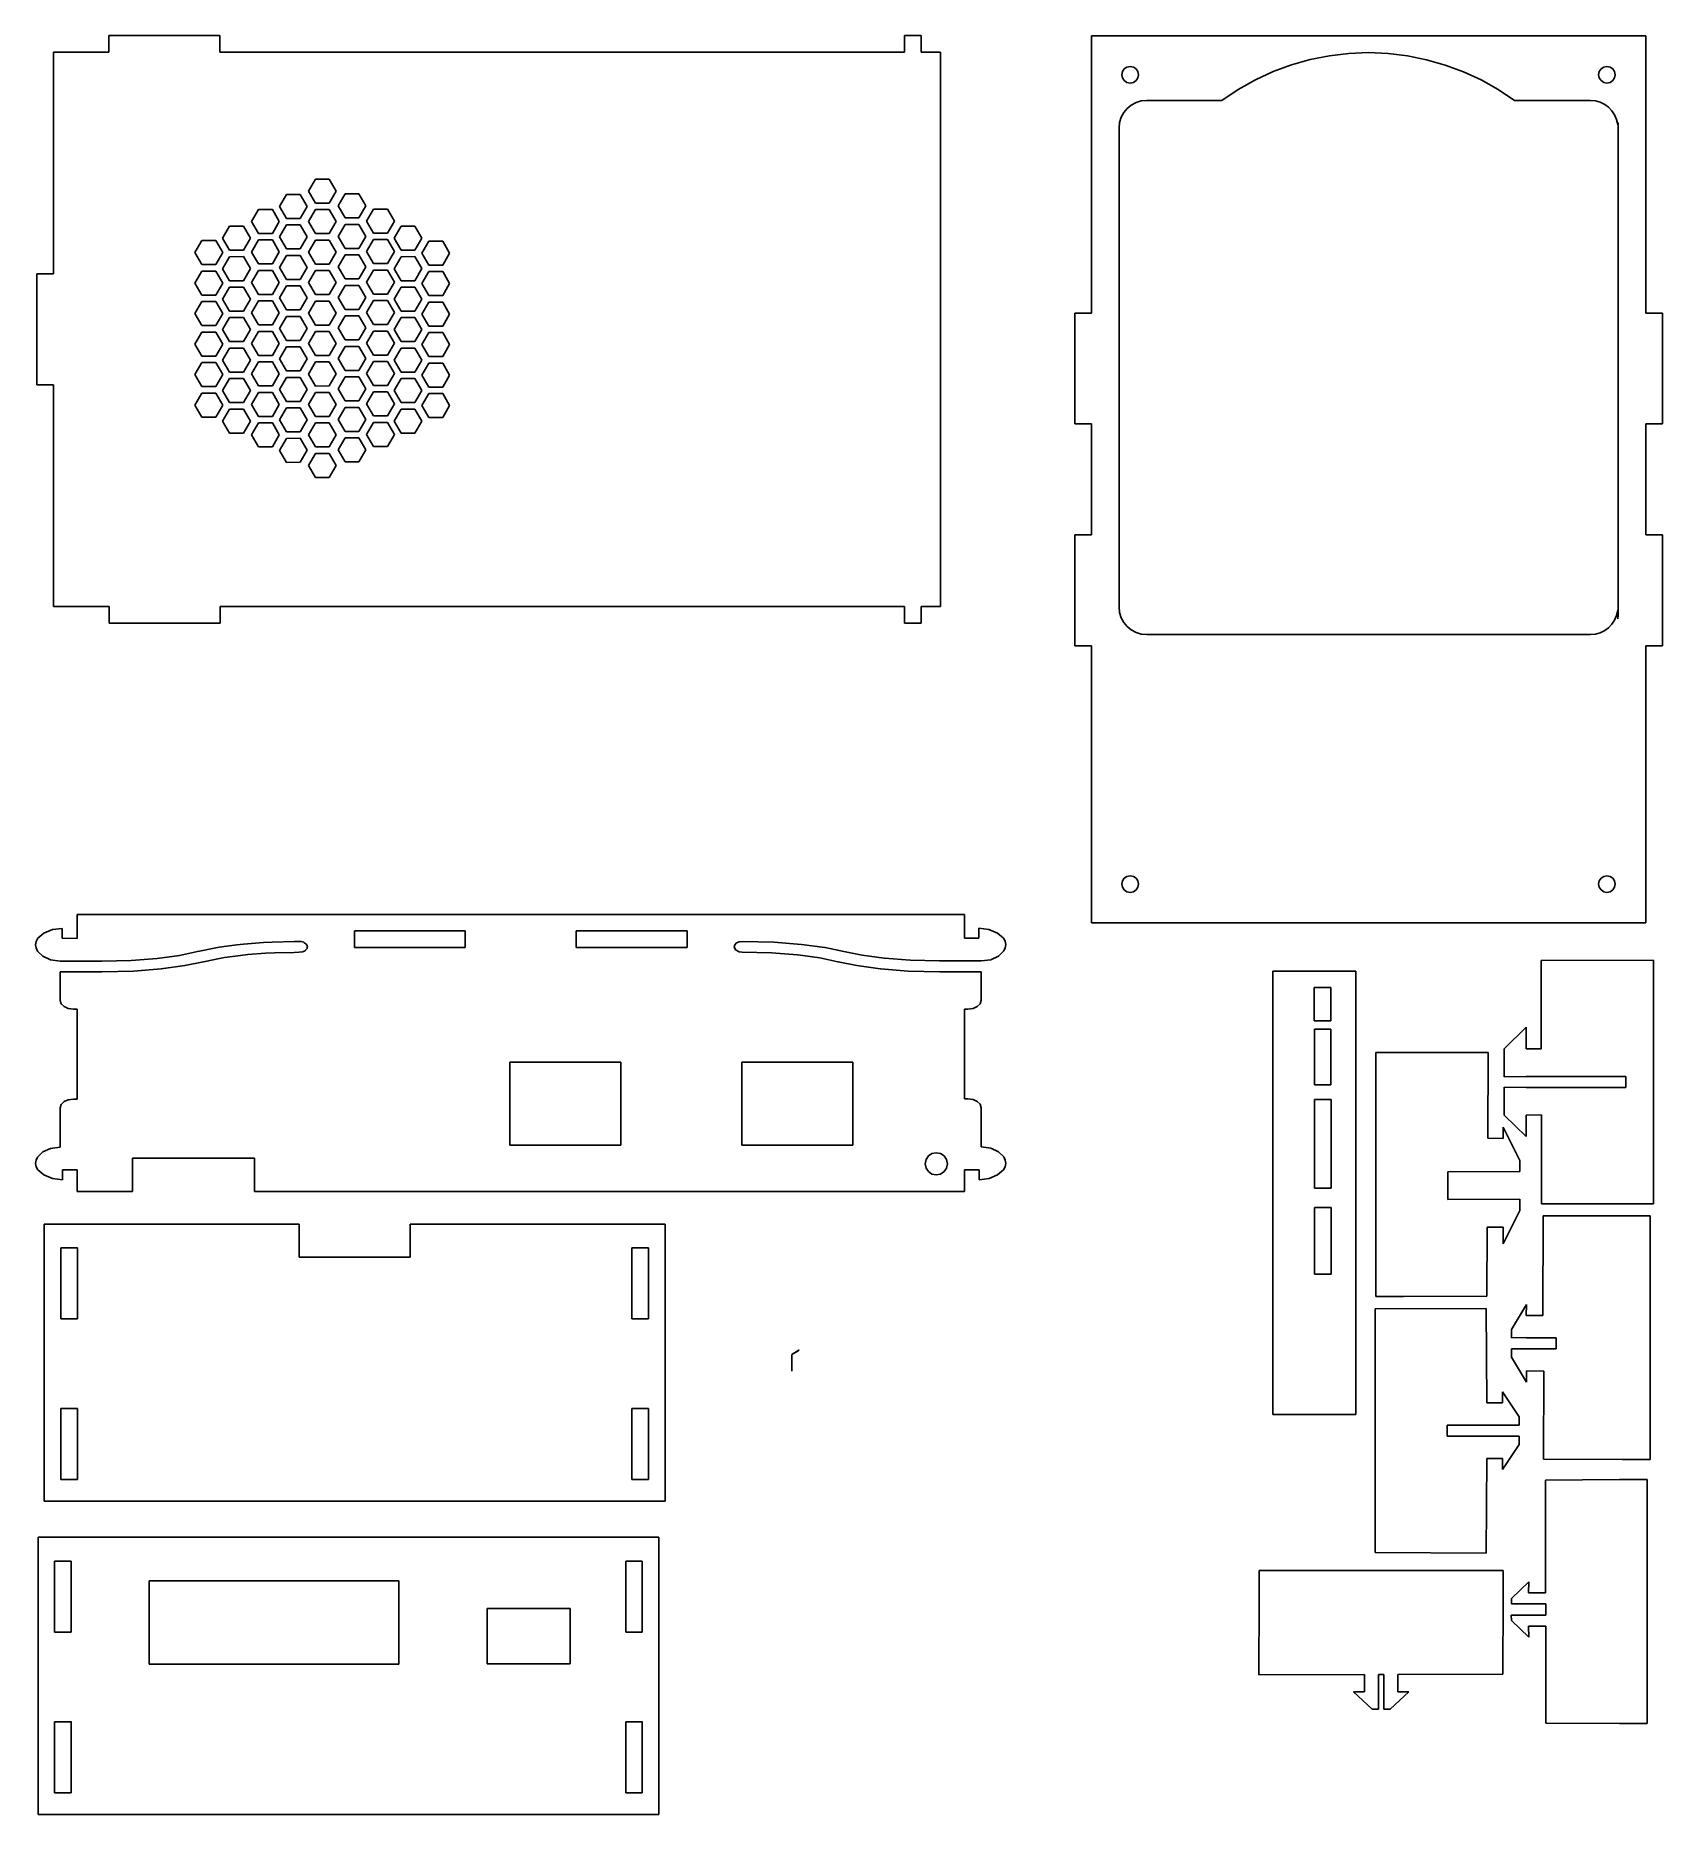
# Model space of a CAD drawing. Extents: x 3 to 296, y 98 to 419.
import ezdxf

# ---------------------------------------------------------------- set-up
doc = ezdxf.new("R2010")
doc.units = 0

msp = doc.modelspace()

# ---------------------------------------------------------------- linework, layer by layer
at = {"layer": 'Layer 1'}
for p, q in [((15.82084, 418.52765), (15.82084, 415.52731)), ((35.82066, 418.52765), (15.82084, 418.52765)), ((35.82066, 415.52731), (35.82066, 418.52765)), ((162.314227, 418.52765), (159.320611, 418.52765)), ((159.320611, 418.52765), (159.320611, 415.52731)), ((162.314227, 415.52731), (162.314227, 418.52765)), ((232.98063, 418.46594), (193.03217, 418.46594)), ((193.03217, 418.46594), (193.03217, 368.46589)), ((232.98063, 418.46543), (232.98063, 418.46594)), ((252.98096, 418.46543), (232.98063, 418.46543)), ((252.98096, 418.47369), (252.98096, 418.46543)), ((253.03212, 418.47369), (252.98096, 418.47369)), ((252.98096, 418.47369), (252.98096, 418.47369)), ((253.03212, 418.46594), (253.03212, 418.47369)), ((293.03226, 418.46594), (253.03212, 418.46594)), ((293.03226, 368.46589), (293.03226, 418.46594)), ((15.82084, 415.52731), (5.82042, 415.52731)), ((5.82042, 415.52731), (5.82042, 375.527689)), ((144.079164, 415.52731), (35.82066, 415.52731)), ((152.82075, 415.52731), (144.079164, 415.52731)), ((155.820566, 415.52731), (152.82075, 415.52731)), ((159.320611, 415.52731), (155.820566, 415.52731)), ((165.820473, 415.52731), (162.314227, 415.52731)), ((165.820473, 315.527734), (165.820473, 415.52731)), ((229.119629, 413.240818), (232.508765, 414.198935)), ((232.508765, 414.198935), (235.967624, 414.889903)), ((235.967624, 414.889903), (239.48063, 415.30865)), ((239.48063, 415.30865), (243.03221, 415.45011)), ((243.03221, 415.45011), (246.561793, 415.297013)), ((243.03221, 415.45011), (243.03221, 415.45011)), ((246.561793, 415.297013), (250.052459, 414.870076)), ((250.052459, 414.870076), (253.488922, 414.174306)), ((253.488922, 414.174306), (256.855894, 413.214711)), ((198.5326, 411.46534), (198.650396, 412.049174)), ((198.650393, 410.881503), (198.5326, 411.46534)), ((198.971756, 410.404694), (198.650393, 410.881503)), ((198.650396, 412.049174), (198.97176, 412.52598)), ((198.97176, 412.52598), (199.448456, 412.847506)), ((199.448456, 412.847506), (200.03225, 412.9655)), ((200.03225, 412.9655), (200.606364, 412.851353)), ((200.03225, 412.9655), (200.03225, 412.9655)), ((200.606364, 412.851353), (201.093077, 412.526164)), ((201.093077, 412.526164), (201.418269, 412.039454)), ((201.418272, 410.891223), (201.09308, 410.40451)), ((201.418269, 412.039454), (201.53242, 411.46534)), ((201.53242, 411.46534), (201.418272, 410.891223)), ((222.612824, 410.54341), (225.81579, 412.02062)), ((225.81579, 412.02062), (229.119629, 413.240818)), ((256.855894, 413.214711), (260.138087, 411.996298)), ((260.138087, 411.996298), (263.320213, 410.524075)), ((284.53252, 411.46534), (284.650316, 412.049174)), ((284.650313, 410.881503), (284.53252, 411.46534)), ((284.971676, 410.404694), (284.650313, 410.881503)), ((284.650316, 412.049174), (284.97168, 412.52598)), ((284.97168, 412.52598), (285.448376, 412.847506)), ((285.448376, 412.847506), (286.03217, 412.9655)), ((286.03217, 412.9655), (286.606284, 412.851353)), ((286.03217, 412.9655), (286.03217, 412.9655)), ((286.606284, 412.851353), (287.092997, 412.526164)), ((287.092997, 412.526164), (287.418189, 412.039454)), ((287.418192, 410.891223), (287.093, 410.40451)), ((287.418189, 412.039454), (287.53234, 411.46534)), ((287.53234, 411.46534), (287.418192, 410.891223)), ((199.448453, 410.083165), (198.971756, 410.404694)), ((200.03225, 409.96517), (199.448453, 410.083165)), ((200.606367, 410.079318), (200.03225, 409.96517)), ((201.09308, 410.40451), (200.606367, 410.079318)), ((216.57181, 406.83823), (219.526306, 408.814257)), ((219.526306, 408.814257), (222.612824, 410.54341)), ((263.320213, 410.524075), (266.386987, 408.80305)), ((266.386987, 408.80305), (269.32312, 406.83823)), ((285.448373, 410.083165), (284.971676, 410.404694)), ((286.03217, 409.96517), (285.448373, 410.083165)), ((286.606287, 410.079318), (286.03217, 409.96517)), ((287.093, 410.40451), (286.606287, 410.079318)), ((198.424132, 403.787897), (198.884107, 404.637403)), ((198.884107, 404.637403), (199.493735, 405.376875)), ((199.493735, 405.376875), (200.233207, 405.986503)), ((200.233207, 405.986503), (201.082713, 406.446478)), ((201.082713, 406.446478), (202.022444, 406.736991)), ((202.022444, 406.736991), (203.03259, 406.83823)), ((203.03259, 406.83823), (216.57181, 406.83823)), ((269.32312, 406.83823), (283.03236, 406.83823)), ((283.03236, 406.83823), (283.95957, 406.752683)), ((283.95957, 406.752683), (284.827487, 406.506311)), ((284.827487, 406.506311), (285.62138, 406.114519)), ((285.62138, 406.114519), (286.326518, 405.592713)), ((286.326518, 405.592713), (286.928167, 404.956295)), ((286.928167, 404.956295), (287.411597, 404.220673)), ((198.03238, 401.83802), (198.133619, 402.848166)), ((198.03238, 370.45027), (198.03238, 401.83802)), ((198.133619, 402.848166), (198.424132, 403.787897)), ((287.411597, 404.220673), (287.762075, 403.401249)), ((287.762075, 403.401249), (287.96487, 402.51343)), ((287.96487, 402.51343), (287.96487, 402.79558)), ((287.96487, 402.79558), (288.03257, 402.79558)), ((288.03257, 402.79558), (288.03257, 401.83802)), ((288.03257, 401.83802), (288.03257, 315.46551)), ((51.82071, 390.477715), (53.06973, 392.642957)), ((53.06973, 392.642957), (55.56984, 392.643957)), ((55.56984, 392.643957), (56.82041, 390.479748)), ((46.57814, 387.707336), (47.82716, 389.873096)), ((47.82716, 389.873096), (50.32726, 389.874096)), ((50.32726, 389.874096), (51.57783, 387.70937)), ((53.0718, 388.312989), (51.82071, 390.477715)), ((55.57139, 388.313989), (53.0718, 388.312989)), ((56.82041, 390.479748), (55.57139, 388.313989)), ((57.15992, 387.791057), (58.40894, 389.956816)), ((58.40894, 389.956816), (60.90853, 389.957816)), ((60.90853, 389.957816), (62.15962, 387.79309)), ((41.55881, 384.986054), (42.80783, 387.151297)), ((42.80783, 387.151297), (45.30793, 387.152297)), ((45.30793, 387.152297), (46.5585, 384.988088)), ((47.82871, 385.542611), (46.57814, 387.707336)), ((50.32881, 385.543611), (47.82871, 385.542611)), ((51.57783, 387.70937), (50.32881, 385.543611)), ((51.82071, 384.977755), (53.06973, 387.142998)), ((53.06973, 387.142998), (55.56984, 387.143997)), ((55.56984, 387.143997), (56.82041, 384.979788)), ((58.41049, 385.626331), (57.15992, 387.791057)), ((60.9106, 385.627331), (58.41049, 385.626331)), ((62.15962, 387.79309), (60.9106, 385.627331)), ((62.31361, 385.067188), (63.56263, 387.232948)), ((63.56263, 387.232948), (66.06274, 387.233947)), ((66.06274, 387.233947), (67.31382, 385.069221)), ((36.34, 381.977417), (37.58902, 384.143176)), ((37.59109, 379.813208), (36.34, 381.977417)), ((37.58902, 384.143176), (40.08913, 384.144176)), ((40.08913, 384.144176), (41.34022, 381.979451)), ((41.34022, 381.979451), (40.0912, 379.814208)), ((42.80938, 382.821329), (41.55881, 384.986054)), ((45.30948, 382.822329), (42.80938, 382.821329)), ((46.5585, 384.988088), (45.30948, 382.822329)), ((46.57814, 382.207377), (47.82716, 384.373136)), ((47.82871, 380.042651), (46.57814, 382.207377)), ((47.82716, 384.373136), (50.32726, 384.374136)), ((50.32726, 384.374136), (51.57783, 382.209411)), ((51.57783, 382.209411), (50.32881, 380.043651)), ((53.0718, 382.813029), (51.82071, 384.977755)), ((55.57139, 382.814029), (53.0718, 382.813029)), ((56.82041, 384.979788), (55.57139, 382.814029)), ((57.15992, 382.291096), (58.40894, 384.456856)), ((58.41049, 380.126371), (57.15992, 382.291096)), ((58.40894, 384.456856), (60.90853, 384.457856)), ((60.90853, 384.457856), (62.15962, 382.293131)), ((62.15962, 382.293131), (60.9106, 380.127371)), ((63.5647, 382.902979), (62.31361, 385.067188)), ((66.0648, 382.903979), (63.5647, 382.902979)), ((67.31382, 385.069221), (66.0648, 382.903979)), ((67.27558, 381.977417), (68.5246, 384.143176)), ((68.52667, 379.813208), (67.27558, 381.977417)), ((68.5246, 384.143176), (71.02471, 384.144176)), ((71.02471, 384.144176), (72.27528, 381.979451)), ((72.27528, 381.979451), (71.02626, 379.814208)), ((31.34548, 379.377025), (32.5945, 381.542268)), ((32.59605, 377.2123), (31.34548, 379.377025)), ((32.5945, 381.542268), (35.0946, 381.543785)), ((35.0946, 381.543785), (36.34517, 379.37906)), ((36.34517, 379.37906), (35.09615, 377.2133)), ((40.0912, 379.814208), (37.59109, 379.813208)), ((41.55881, 379.485579), (42.80783, 381.651338)), ((42.80938, 377.32137), (41.55881, 379.485579)), ((42.80783, 381.651338), (45.30793, 381.652338)), ((45.30793, 381.652338), (46.5585, 379.488129)), ((46.5585, 379.488129), (45.30948, 377.32237)), ((46.57814, 376.707426), (47.82716, 378.872668)), ((47.82716, 378.872668), (50.32726, 378.873668)), ((50.32881, 380.043651), (47.82871, 380.042651)), ((50.32726, 378.873668), (51.57783, 376.709459)), ((51.82071, 379.477278), (53.06973, 381.643037)), ((53.0718, 377.313069), (51.82071, 379.477278)), ((53.06973, 381.643037), (55.56984, 381.644038)), ((55.56984, 381.644038), (56.82041, 379.479829)), ((56.82041, 379.479829), (55.57139, 377.314069)), ((57.15992, 376.791139), (58.40894, 378.956381)), ((58.40894, 378.956381), (60.90853, 378.957898)), ((60.9106, 380.127371), (58.41049, 380.126371)), ((60.90853, 378.957898), (62.15962, 376.793172)), ((62.31361, 379.567229), (63.56263, 381.732988)), ((63.5647, 377.402503), (62.31361, 379.567229)), ((63.56263, 381.732988), (66.06274, 381.733988)), ((66.06274, 381.733988), (67.31382, 379.569262)), ((67.31382, 379.569262), (66.0648, 377.403503)), ((71.02626, 379.814208), (68.52667, 379.813208)), ((72.28303, 379.284526), (73.53205, 381.450285)), ((73.5336, 377.120317), (72.28303, 379.284526)), ((73.53205, 381.450285), (76.032155, 381.451285)), ((76.032155, 381.451285), (77.282725, 379.28656)), ((77.282725, 379.28656), (76.033705, 377.121317)), ((5.82042, 375.527689), (2.8206, 375.527689)), ((2.8206, 375.527689), (2.8206, 355.527359)), ((31.34548, 373.877075), (32.5945, 376.042317)), ((32.5945, 376.042317), (35.0946, 376.043317)), ((35.09615, 377.2133), (32.59605, 377.2123)), ((35.0946, 376.043317), (36.34517, 373.879108)), ((36.34, 376.477466), (37.58902, 378.643225)), ((37.59109, 374.31274), (36.34, 376.477466)), ((37.58902, 378.643225), (40.08913, 378.644225)), ((40.08913, 378.644225), (41.34022, 376.479499)), ((41.34022, 376.479499), (40.0912, 374.31374)), ((41.55881, 373.985627), (42.80783, 376.151387)), ((42.80783, 376.151387), (45.30793, 376.152386)), ((45.30948, 377.32237), (42.80938, 377.32137)), ((45.30793, 376.152386), (46.5585, 373.98766)), ((47.82871, 374.5427), (46.57814, 376.707426)), ((51.57783, 376.709459), (50.32881, 374.5437)), ((51.82071, 373.977327), (53.06973, 376.143086)), ((53.06973, 376.143086), (55.56984, 376.144086)), ((55.57139, 377.314069), (53.0718, 377.313069)), ((55.56984, 376.144086), (56.82041, 373.97936)), ((58.41049, 374.626413), (57.15992, 376.791139)), ((62.15962, 376.793172), (60.9106, 374.627413)), ((62.31361, 374.067277), (63.56263, 376.233036)), ((63.56263, 376.233036), (66.06274, 376.234036)), ((66.0648, 377.403503), (63.5647, 377.402503)), ((66.06274, 376.234036), (67.31382, 374.06931)), ((67.27558, 376.477466), (68.5246, 378.643225)), ((68.52667, 374.31274), (67.27558, 376.477466)), ((68.5246, 378.643225), (71.02471, 378.644225)), ((71.02471, 378.644225), (72.27528, 376.479499)), ((72.27528, 376.479499), (71.02626, 374.31374)), ((72.28303, 373.784495), (73.53205, 375.950254)), ((73.53205, 375.950254), (76.032155, 375.951337)), ((76.033705, 377.121317), (73.5336, 377.120317)), ((76.032155, 375.951337), (77.282725, 373.786611)), ((32.59605, 371.712349), (31.34548, 373.877075)), ((36.34517, 373.879108), (35.09615, 371.713349)), ((36.34, 370.97751), (37.58902, 373.143269)), ((37.58902, 373.143269), (40.08913, 373.144269)), ((40.0912, 374.31374), (37.59109, 374.31274)), ((40.08913, 373.144269), (41.34022, 370.979543)), ((42.80938, 371.821418), (41.55881, 373.985627)), ((46.5585, 373.98766), (45.30948, 371.822418)), ((46.57814, 371.207469), (47.82716, 373.372712)), ((47.82716, 373.372712), (50.32726, 373.373712)), ((50.32881, 374.5437), (47.82871, 374.5427)), ((50.32726, 373.373712), (51.57783, 371.209503)), ((53.0718, 371.813118), (51.82071, 373.977327)), ((56.82041, 373.97936), (55.57139, 371.814118)), ((57.15992, 371.29119), (58.40894, 373.456433)), ((58.40894, 373.456433), (60.90853, 373.457432)), ((60.9106, 374.627413), (58.41049, 374.626413)), ((60.90853, 373.457432), (62.15962, 371.293223)), ((63.5647, 371.902551), (62.31361, 374.067277)), ((67.31382, 374.06931), (66.0648, 371.903551)), ((67.27558, 370.97751), (68.5246, 373.143269)), ((68.5246, 373.143269), (71.02471, 373.144269)), ((71.02626, 374.31374), (68.52667, 374.31274)), ((71.02471, 373.144269), (72.27528, 370.979543)), ((73.5336, 371.619769), (72.28303, 373.784495)), ((77.282725, 373.786611), (76.033705, 371.621369)), ((31.34548, 368.377122), (32.5945, 370.542365)), ((32.5945, 370.542365), (35.0946, 370.543364)), ((35.09615, 371.713349), (32.59605, 371.712349)), ((35.0946, 370.543364), (36.34517, 368.379155)), ((37.59109, 368.812784), (36.34, 370.97751)), ((41.34022, 370.979543), (40.0912, 368.813784)), ((41.55881, 368.485691), (42.80783, 370.65145)), ((42.80783, 370.65145), (45.30793, 370.652433)), ((45.30948, 371.822418), (42.80938, 371.821418)), ((45.30793, 370.652433), (46.5585, 368.487708)), ((47.82871, 369.042744), (46.57814, 371.207469)), ((50.32881, 369.043744), (47.82871, 369.042744)), ((51.57783, 371.209503), (50.32881, 369.043744)), ((51.82071, 368.47739), (53.06973, 370.64315)), ((53.06973, 370.64315), (55.56984, 370.644133)), ((55.57139, 371.814118), (53.0718, 371.813118)), ((55.56984, 370.644133), (56.82041, 368.479407)), ((58.41049, 369.126464), (57.15992, 371.29119)), ((60.9106, 369.127464), (58.41049, 369.126464)), ((62.15962, 371.293223), (60.9106, 369.127464)), ((62.31361, 368.56732), (63.56263, 370.732563)), ((63.56263, 370.732563), (66.06274, 370.733563)), ((66.0648, 371.903551), (63.5647, 371.902551)), ((66.06274, 370.733563), (67.31382, 368.569354)), ((68.52667, 368.812784), (67.27558, 370.97751)), ((72.27528, 370.979543), (71.02626, 368.813784)), ((72.28303, 368.284624), (73.53205, 370.450384)), ((73.53205, 370.450384), (76.032155, 370.451384)), ((76.033705, 371.621369), (73.5336, 371.619769)), ((76.032155, 370.451384), (77.282725, 368.286658)), ((198.03238, 315.46551), (198.03238, 370.45027)), ((32.59605, 366.212396), (31.34548, 368.377122)), ((35.09615, 366.213396), (32.59605, 366.212396)), ((36.34517, 368.379155), (35.09615, 366.213396)), ((36.34, 365.477565), (37.58902, 367.642808)), ((37.58902, 367.642808), (40.08913, 367.643809)), ((40.0912, 368.813784), (37.59109, 368.812784)), ((40.08913, 367.643809), (41.34022, 365.4796)), ((42.80938, 366.320965), (41.55881, 368.485691)), ((45.30948, 366.322465), (42.80938, 366.320965)), ((46.5585, 368.487708), (45.30948, 366.322465)), ((46.57814, 365.707009), (47.82716, 367.872768)), ((47.82716, 367.872768), (50.32726, 367.873769)), ((50.32726, 367.873769), (51.57783, 365.70956)), ((53.0718, 366.312665), (51.82071, 368.47739)), ((55.57139, 366.314165), (53.0718, 366.312665)), ((56.82041, 368.479407), (55.57139, 366.314165)), ((57.15992, 365.79072), (58.40894, 367.956479)), ((58.40894, 367.956479), (60.90853, 367.957479)), ((60.90853, 367.957479), (62.15962, 365.79327)), ((63.5647, 366.402595), (62.31361, 368.56732)), ((66.0648, 366.403595), (63.5647, 366.402595)), ((67.31382, 368.569354), (66.0648, 366.403595)), ((67.27558, 365.477565), (68.5246, 367.642808)), ((68.5246, 367.642808), (71.02471, 367.643809)), ((71.02626, 368.813784), (68.52667, 368.812784)), ((71.02471, 367.643809), (72.27528, 365.4796)), ((73.5336, 366.119899), (72.28303, 368.284624)), ((76.033705, 366.120899), (73.5336, 366.119899)), ((77.282725, 368.286658), (76.033705, 366.120899)), ((193.03217, 368.46589), (190.03235, 368.46589)), ((190.03235, 368.46589), (190.03235, 348.46557)), ((296.03208, 368.46589), (293.03226, 368.46589)), ((296.03208, 348.46557), (296.03208, 368.46589)), ((31.34548, 362.876662), (32.5945, 365.042421)), ((32.59605, 360.712453), (31.34548, 362.876662)), ((32.5945, 365.042421), (35.0946, 365.043421)), ((35.0946, 365.043421), (36.34517, 362.878696)), ((36.34517, 362.878696), (35.09615, 360.713453)), ((37.59109, 363.31284), (36.34, 365.477565)), ((40.0912, 363.31384), (37.59109, 363.31284)), ((41.34022, 365.4796), (40.0912, 363.31384)), ((41.55881, 362.985731), (42.80783, 365.15149)), ((42.80938, 360.821005), (41.55881, 362.985731)), ((42.80783, 365.15149), (45.30793, 365.15249)), ((45.30793, 365.15249), (46.5585, 362.987764)), ((46.5585, 362.987764), (45.30948, 360.822005)), ((47.82871, 363.5428), (46.57814, 365.707009)), ((50.32881, 363.5438), (47.82871, 363.5428)), ((51.57783, 365.70956), (50.32881, 363.5438)), ((51.82071, 362.977431), (53.06973, 365.14319)), ((53.0718, 360.812705), (51.82071, 362.977431)), ((53.06973, 365.14319), (55.56984, 365.14419)), ((55.56984, 365.14419), (56.82041, 362.979465)), ((56.82041, 362.979465), (55.57139, 360.813705)), ((58.41049, 363.626511), (57.15992, 365.79072)), ((60.9106, 363.627511), (58.41049, 363.626511)), ((62.15962, 365.79327), (60.9106, 363.627511)), ((62.31361, 363.067377), (63.56263, 365.232619)), ((63.5647, 360.902651), (62.31361, 363.067377)), ((63.56263, 365.232619), (66.06274, 365.23362)), ((66.06274, 365.23362), (67.31382, 363.069411)), ((67.31382, 363.069411), (66.0648, 360.903651)), ((68.52667, 363.31284), (67.27558, 365.477565)), ((71.02626, 363.31384), (68.52667, 363.31284)), ((72.27528, 365.4796), (71.02626, 363.31384)), ((72.28303, 362.784682), (73.53205, 364.949924)), ((73.5336, 360.619956), (72.28303, 362.784682)), ((73.53205, 364.949924), (76.032155, 364.951441)), ((76.032155, 364.951441), (77.282725, 362.786716)), ((77.282725, 362.786716), (76.033705, 360.620956)), ((31.34548, 357.37671), (32.5945, 359.542469)), ((32.5945, 359.542469), (35.0946, 359.543469)), ((35.09615, 360.713453), (32.59605, 360.712453)), ((35.0946, 359.543469), (36.34517, 357.378743)), ((36.34, 359.977615), (37.58902, 362.142857)), ((37.59109, 357.812889), (36.34, 359.977615)), ((37.58902, 362.142857), (40.08913, 362.143857)), ((40.08913, 362.143857), (41.34022, 359.979648)), ((41.34022, 359.979648), (40.0912, 357.813889)), ((41.55881, 357.485779), (42.80783, 359.651022)), ((42.80783, 359.651022), (45.30793, 359.652538)), ((45.30948, 360.822005), (42.80938, 360.821005)), ((45.30793, 359.652538), (46.5585, 357.487812)), ((46.57814, 360.207058), (47.82716, 362.372817)), ((47.82871, 358.042849), (46.57814, 360.207058)), ((47.82716, 362.372817), (50.32726, 362.373817)), ((50.32726, 362.373817), (51.57783, 360.209091)), ((51.57783, 360.209091), (50.32881, 358.043849)), ((51.82071, 357.477479), (53.06973, 359.642722)), ((53.06973, 359.642722), (55.56984, 359.644238)), ((55.57139, 360.813705), (53.0718, 360.812705)), ((55.56984, 359.644238), (56.82041, 357.479512)), ((57.15992, 360.290778), (58.40894, 362.456537)), ((58.41049, 358.126569), (57.15992, 360.290778)), ((58.40894, 362.456537), (60.90853, 362.457537)), ((60.90853, 362.457537), (62.15962, 360.292811)), ((62.15962, 360.292811), (60.9106, 358.127569)), ((62.31361, 357.566909), (63.56263, 359.732669)), ((63.56263, 359.732669), (66.06274, 359.733668)), ((66.0648, 360.903651), (63.5647, 360.902651)), ((66.06274, 359.733668), (67.31382, 357.569459)), ((67.27558, 359.977615), (68.5246, 362.142857)), ((68.52667, 357.812889), (67.27558, 359.977615)), ((68.5246, 362.142857), (71.02471, 362.143857)), ((71.02471, 362.143857), (72.27528, 359.979648)), ((72.27528, 359.979648), (71.02626, 357.813889)), ((72.28303, 357.284727), (73.53205, 359.449969)), ((73.53205, 359.449969), (76.032155, 359.450969)), ((76.033705, 360.620956), (73.5336, 360.619956)), ((76.032155, 359.450969), (77.282725, 357.28676)), ((32.59605, 355.212501), (31.34548, 357.37671)), ((36.34517, 357.378743), (35.09615, 355.213501)), ((36.34, 354.477142), (37.58902, 356.642902)), ((37.58902, 356.642902), (40.08913, 356.643901)), ((40.0912, 357.813889), (37.59109, 357.812889)), ((40.08913, 356.643901), (41.34022, 354.479692)), ((42.80938, 355.321053), (41.55881, 357.485779)), ((46.5585, 357.487812), (45.30948, 355.322053)), ((46.57814, 354.707018), (47.82716, 356.872778)), ((47.82716, 356.872778), (50.32726, 356.873861)), ((50.32881, 358.043849), (47.82871, 358.042849)), ((50.32726, 356.873861), (51.57783, 354.709136)), ((53.0718, 355.312753), (51.82071, 357.477479)), ((56.82041, 357.479512), (55.57139, 355.313753)), ((57.15992, 354.790822), (58.40894, 356.956582)), ((58.40894, 356.956582), (60.90853, 356.957581)), ((60.9106, 358.127569), (58.41049, 358.126569)), ((60.90853, 356.957581), (62.15962, 354.792855)), ((63.5647, 355.4027), (62.31361, 357.566909)), ((67.31382, 357.569459), (66.0648, 355.4037)), ((67.27558, 354.477142), (68.5246, 356.642902)), ((68.5246, 356.642902), (71.02471, 356.643901)), ((71.02626, 357.813889), (68.52667, 357.812889)), ((71.02471, 356.643901), (72.27528, 354.479692)), ((73.5336, 355.120001), (72.28303, 357.284727)), ((77.282725, 357.28676), (76.033705, 355.121001)), ((2.8206, 355.527359), (5.82042, 355.527359)), ((5.82042, 355.527359), (5.82042, 315.527734)), ((31.34548, 351.876767), (32.5945, 354.042527)), ((32.5945, 354.042527), (35.0946, 354.04351)), ((35.09615, 355.213501), (32.59605, 355.212501)), ((35.0946, 354.04351), (36.34517, 351.878784)), ((37.59109, 352.312933), (36.34, 354.477142)), ((41.34022, 354.479692), (40.0912, 352.313933)), ((41.55881, 351.985819), (42.80783, 354.151061)), ((42.80783, 354.151061), (45.30793, 354.152062)), ((45.30948, 355.322053), (42.80938, 355.321053)), ((45.30793, 354.152062), (46.5585, 351.987853)), ((47.82871, 352.542293), (46.57814, 354.707018)), ((51.57783, 354.709136), (50.32881, 352.543893)), ((51.82071, 351.977519), (53.06973, 354.142762)), ((53.06973, 354.142762), (55.56984, 354.143762)), ((55.57139, 355.313753), (53.0718, 355.312753)), ((55.56984, 354.143762), (56.82041, 351.979553)), ((58.41049, 352.626613), (57.15992, 354.790822)), ((62.15962, 354.792855), (60.9106, 352.627613)), ((62.31361, 352.066953), (63.56263, 354.232712)), ((63.56263, 354.232712), (66.06274, 354.233712)), ((66.0648, 355.4037), (63.5647, 355.4027)), ((66.06274, 354.233712), (67.31382, 352.068987)), ((68.52667, 352.312933), (67.27558, 354.477142)), ((72.27528, 354.479692), (71.02626, 352.313933)), ((72.28303, 351.784251), (73.53205, 353.950011)), ((73.53205, 353.950011), (76.032155, 353.95101)), ((76.033705, 355.121001), (73.5336, 355.120001)), ((76.032155, 353.95101), (77.282725, 351.786801)), ((32.59605, 349.712042), (31.34548, 351.876767)), ((36.34517, 351.878784), (35.09615, 349.713542)), ((36.34, 348.977182), (37.58902, 351.142941)), ((37.58902, 351.142941), (40.08913, 351.143941)), ((40.0912, 352.313933), (37.59109, 352.312933)), ((40.08913, 351.143941), (41.34022, 348.979216)), ((42.80938, 349.821093), (41.55881, 351.985819)), ((45.30948, 349.822093), (42.80938, 349.821093)), ((46.5585, 351.987853), (45.30948, 349.822093)), ((46.57814, 349.207143), (47.82716, 351.372902)), ((47.82716, 351.372902), (50.32726, 351.373902)), ((50.32881, 352.543893), (47.82871, 352.542293)), ((50.32726, 351.373902), (51.57783, 349.209176)), ((53.0718, 349.812794), (51.82071, 351.977519)), ((55.57139, 349.813794), (53.0718, 349.812794)), ((56.82041, 351.979553), (55.57139, 349.813794)), ((57.15992, 349.290863), (58.40894, 351.456622)), ((58.40894, 351.456622), (60.90853, 351.457622)), ((60.9106, 352.627613), (58.41049, 352.626613)), ((60.90853, 351.457622), (62.15962, 349.292897)), ((63.5647, 349.902744), (62.31361, 352.066953)), ((66.0648, 349.903744), (63.5647, 349.902744)), ((67.31382, 352.068987), (66.0648, 349.903744)), ((67.27558, 348.977182), (68.5246, 351.142941)), ((68.5246, 351.142941), (71.02471, 351.143941)), ((71.02626, 352.313933), (68.52667, 352.312933)), ((71.02471, 351.143941), (72.27528, 348.979216)), ((73.5336, 349.620042), (72.28303, 351.784251)), ((77.282725, 351.786801), (76.033705, 349.621042)), ((35.09615, 349.713542), (32.59605, 349.712042)), ((37.59109, 346.812973), (36.34, 348.977182)), ((40.0912, 346.813973), (37.59109, 346.812973)), ((41.34022, 348.979216), (40.0912, 346.813973)), ((41.55881, 346.485344), (42.80783, 348.651103)), ((42.80783, 348.651103), (45.30793, 348.652103)), ((45.30793, 348.652103), (46.5585, 346.487894)), ((47.82871, 347.042417), (46.57814, 349.207143)), ((50.32881, 347.043417), (47.82871, 347.042417)), ((51.57783, 349.209176), (50.32881, 347.043417)), ((51.82071, 346.477043), (53.06973, 348.642802)), ((53.06973, 348.642802), (55.56984, 348.643803)), ((55.56984, 348.643803), (56.82041, 346.479594)), ((58.41049, 347.126137), (57.15992, 349.290863)), ((60.9106, 347.127137), (58.41049, 347.126137)), ((62.15962, 349.292897), (60.9106, 347.127137)), ((62.31361, 346.56691), (63.56263, 348.732669)), ((63.5647, 344.402184), (62.31361, 346.56691)), ((63.56263, 348.732669), (66.06274, 348.733753)), ((66.06274, 348.733753), (67.31382, 346.569027)), ((67.31382, 346.569027), (66.0648, 344.403784)), ((68.52667, 346.812973), (67.27558, 348.977182)), ((71.02626, 346.813973), (68.52667, 346.812973)), ((72.27528, 348.979216), (71.02626, 346.813973)), ((76.033705, 349.621042), (73.5336, 349.620042)), ((190.03235, 348.46557), (193.03217, 348.46557)), ((193.03217, 348.46557), (193.03217, 328.46575)), ((293.03226, 328.46575), (293.03226, 348.46557)), ((293.03226, 348.46557), (296.03208, 348.46557)), ((42.80938, 344.321135), (41.55881, 346.485344)), ((45.30948, 344.322135), (42.80938, 344.321135)), ((46.5585, 346.487894), (45.30948, 344.322135)), ((46.57814, 343.707183), (47.82716, 345.872426)), ((47.82871, 341.542457), (46.57814, 343.707183)), ((47.82716, 345.872426), (50.32726, 345.873942)), ((50.32726, 345.873942), (51.57783, 343.709216)), ((51.57783, 343.709216), (50.32881, 341.543457)), ((53.0718, 344.312834), (51.82071, 346.477043)), ((55.57139, 344.313834), (53.0718, 344.312834)), ((56.82041, 346.479594), (55.57139, 344.313834)), ((57.15992, 343.790903), (58.40894, 345.956662)), ((58.41049, 341.626177), (57.15992, 343.790903)), ((58.40894, 345.956662), (60.90853, 345.957662)), ((60.90853, 345.957662), (62.15962, 343.792936)), ((62.15962, 343.792936), (60.9106, 341.627177)), ((66.0648, 344.403784), (63.5647, 344.402184)), ((50.32881, 341.543457), (47.82871, 341.542457)), ((51.82071, 340.977117), (53.06973, 343.142876)), ((53.0718, 338.812908), (51.82071, 340.977117)), ((53.06973, 343.142876), (55.56984, 343.143876)), ((55.56984, 343.143876), (56.82041, 340.97915)), ((56.82041, 340.97915), (55.57139, 338.813908)), ((60.9106, 341.627177), (58.41049, 341.626177)), ((55.57139, 338.813908), (53.0718, 338.812908)), ((193.03217, 328.46575), (190.03235, 328.46575)), ((190.03235, 328.46575), (190.03235, 308.46594)), ((296.03208, 328.46575), (293.03226, 328.46575)), ((296.03208, 308.46594), (296.03208, 328.46575)), ((5.82042, 315.527734), (15.88337, 315.527734)), ((15.88337, 315.527734), (15.88337, 312.5274)), ((35.88318, 312.5274), (35.88318, 315.527734)), ((35.88318, 315.527734), (142.874587, 315.527734)), ((142.874587, 315.527734), (152.82075, 315.527734)), ((152.82075, 315.527734), (155.820566, 315.527734)), ((155.820566, 315.527734), (158.402838, 315.527734)), ((158.402838, 315.527734), (159.320611, 315.527734)), ((159.320611, 315.527734), (159.320611, 312.5274)), ((162.314227, 312.5274), (162.314227, 315.527734)), ((162.314227, 315.527734), (165.820473, 315.527734)), ((198.133619, 314.455364), (198.03238, 315.46551)), ((287.96487, 314.7901), (287.762075, 313.902281)), ((287.96487, 313.28993), (287.96487, 314.7901)), ((288.03257, 315.46551), (288.03257, 313.96535)), ((15.88337, 312.5274), (35.88318, 312.5274)), ((159.320611, 312.5274), (162.314227, 312.5274)), ((198.424132, 313.515633), (198.133619, 314.455364)), ((198.884107, 312.666127), (198.424132, 313.515633)), ((199.493735, 311.926655), (198.884107, 312.666127)), ((200.233207, 311.317027), (199.493735, 311.926655)), ((201.082713, 310.857052), (200.233207, 311.317027)), ((286.326518, 311.710817), (285.62138, 311.189011)), ((286.928167, 312.347235), (286.326518, 311.710817)), ((287.411597, 313.082857), (286.928167, 312.347235)), ((287.762075, 313.902281), (287.411597, 313.082857)), ((288.03257, 313.96535), (287.96487, 313.28993)), ((190.03235, 308.46594), (193.03217, 308.46594)), ((193.03217, 308.46594), (193.03217, 258.46589)), ((202.022444, 310.566539), (201.082713, 310.857052)), ((203.03259, 310.4653), (202.022444, 310.566539)), ((283.03236, 310.4653), (203.03259, 310.4653)), ((283.95957, 310.550847), (283.03236, 310.4653)), ((284.827487, 310.797219), (283.95957, 310.550847)), ((285.62138, 311.189011), (284.827487, 310.797219)), ((293.03226, 258.46589), (293.03226, 308.46594)), ((293.03226, 308.46594), (296.03208, 308.46594)), ((198.650393, 266.049297), (198.971756, 266.526106)), ((198.971756, 266.526106), (199.448453, 266.847635)), ((199.448453, 266.847635), (200.03225, 266.96563)), ((200.03225, 266.96563), (200.606367, 266.851482)), ((200.03225, 266.96563), (200.03225, 266.96563)), ((200.606367, 266.851482), (201.09308, 266.52629)), ((201.09308, 266.52629), (201.418272, 266.039577)), ((284.650313, 266.049297), (284.971676, 266.526106)), ((284.971676, 266.526106), (285.448373, 266.847635)), ((285.448373, 266.847635), (286.03217, 266.96563)), ((286.03217, 266.96563), (286.606287, 266.851482)), ((286.03217, 266.96563), (286.03217, 266.96563)), ((286.606287, 266.851482), (287.093, 266.52629)), ((287.093, 266.52629), (287.418192, 266.039577)), ((198.5326, 265.46546), (198.650393, 266.049297)), ((198.650396, 264.881626), (198.5326, 265.46546)), ((198.97176, 264.40482), (198.650396, 264.881626)), ((199.448456, 264.083294), (198.97176, 264.40482)), ((200.03225, 263.9653), (199.448456, 264.083294)), ((200.606364, 264.079447), (200.03225, 263.9653)), ((201.093077, 264.404636), (200.606364, 264.079447)), ((201.418269, 264.891346), (201.093077, 264.404636)), ((201.53242, 265.46546), (201.418269, 264.891346)), ((201.418272, 266.039577), (201.53242, 265.46546)), ((284.53252, 265.46546), (284.650313, 266.049297)), ((284.650316, 264.881626), (284.53252, 265.46546)), ((284.97168, 264.40482), (284.650316, 264.881626)), ((285.448376, 264.083294), (284.97168, 264.40482)), ((286.03217, 263.9653), (285.448376, 264.083294)), ((286.606284, 264.079447), (286.03217, 263.9653)), ((287.092997, 264.404636), (286.606284, 264.079447)), ((287.418189, 264.891346), (287.092997, 264.404636)), ((287.53234, 265.46546), (287.418189, 264.891346)), ((287.418192, 266.039577), (287.53234, 265.46546)), ((10.07424, 259.999662), (10.07424, 255.681583)), ((29.230068, 259.999639), (10.07424, 259.999662)), ((34.874683, 259.999639), (29.230068, 259.999639)), ((145.352654, 259.999639), (34.874683, 259.999639)), ((150.992101, 259.999639), (145.352654, 259.999639)), ((170.153198, 259.999639), (150.992101, 259.999639)), ((170.153198, 255.682075), (170.153198, 259.999639)), ((5.630929, 257.242524), (4.088307, 256.612639)), ((7.421941, 257.473228), (5.630929, 257.242524)), ((7.413937, 255.686769), (7.421941, 257.473228)), ((60.09701, 256.999848), (80.10612, 256.999848)), ((60.09701, 254.00003), (60.09701, 256.999848)), ((80.10612, 256.999848), (80.10612, 254.00003)), ((100.115739, 256.999848), (120.124329, 256.999848)), ((100.115739, 254.00003), (100.115739, 256.999848)), ((120.124329, 256.999848), (120.124329, 254.00003)), ((172.73447, 257.501598), (172.726167, 255.682075)), ((174.531942, 257.26831), (172.73447, 257.501598)), ((176.088776, 256.632743), (174.531942, 257.26831)), ((193.03217, 258.46589), (233.03231, 258.46589)), ((233.03231, 258.46589), (233.03231, 258.46537)), ((233.03231, 258.46537), (252.98096, 258.46537)), ((252.98096, 258.46537), (252.98096, 258.46486)), ((252.98096, 258.46486), (253.03212, 258.46072)), ((253.03212, 258.46072), (253.03212, 258.46589)), ((253.03212, 258.46589), (293.03226, 258.46589)), ((2.705359, 255.123537), (2.598983, 254.528701)), ((2.598983, 254.528701), (2.689408, 253.933491)), ((2.689408, 253.933491), (2.948752, 253.379117)), ((3.006762, 255.676918), (2.705359, 255.123537)), ((4.088307, 256.612639), (3.006762, 255.676918)), ((10.07373, 255.670219), (7.413937, 255.686769)), ((10.07424, 255.681583), (10.07373, 255.681583)), ((10.07373, 255.681583), (10.07373, 255.670219)), ((32.139796, 253.359287), (34.811984, 253.917911)), ((34.811984, 253.917911), (35.733898, 254.073459)), ((35.733898, 254.073459), (38.879434, 254.506505)), ((38.879434, 254.506505), (40.127938, 254.63983)), ((40.127938, 254.63983), (43.693098, 254.922501)), ((43.693098, 254.922501), (45.292483, 255.005698)), ((45.292483, 255.005698), (49.283448, 255.108019)), ((49.283448, 255.108019), (50.140242, 255.119383)), ((50.140242, 255.119383), (50.35315, 255.104908)), ((50.35315, 255.104908), (50.520067, 255.082676)), ((50.520067, 255.082676), (50.960869, 254.954001)), ((50.960869, 254.954001), (50.977877, 254.946785)), ((50.977877, 254.946785), (51.369067, 254.686332)), ((51.469713, 253.70668), (51.241818, 253.482407)), ((51.369067, 254.686332), (51.371068, 254.685881)), ((51.371068, 254.685881), (51.372068, 254.68543)), ((51.372068, 254.68543), (51.578263, 254.368139)), ((51.556553, 253.858611), (51.469713, 253.70668)), ((51.606676, 254.021906), (51.556553, 253.858611)), ((51.578263, 254.368139), (51.599473, 254.298377)), ((51.599473, 254.298377), (51.623784, 254.13611)), ((51.623784, 254.13611), (51.606676, 254.021906)), ((80.10612, 254.00003), (60.09701, 254.00003)), ((120.124329, 254.00003), (100.115739, 254.00003)), ((128.577485, 254.14664), (128.693853, 254.529458)), ((128.8308, 253.596136), (128.577485, 254.14664)), ((128.693853, 254.529458), (129.011393, 254.842227)), ((129.483373, 253.239718), (128.8308, 253.596136)), ((129.011393, 254.842227), (129.482757, 255.053181)), ((129.482757, 255.053181), (130.060598, 255.130558)), ((130.060598, 255.130558), (135.746056, 254.984102)), ((135.746056, 254.984102), (140.756582, 254.58692)), ((140.756582, 254.58692), (144.979578, 254.005563)), ((144.979578, 254.005563), (145.028671, 253.997311)), ((145.028671, 253.997311), (148.394872, 253.29348)), ((172.726167, 255.682075), (170.153198, 255.682075)), ((177.184532, 255.69134), (176.088776, 256.632743)), ((177.490619, 255.136088), (177.184532, 255.69134)), ((177.249001, 253.390961), (177.508346, 253.945334)), ((177.598771, 254.540543), (177.490619, 255.136088)), ((177.508346, 253.945334), (177.598771, 254.540543)), ((2.948752, 253.379117), (3.902609, 252.440377)), ((3.902609, 252.440377), (5.317374, 251.807473)), ((5.317374, 251.807473), (7.049869, 251.575396)), ((7.049869, 251.575396), (14.527958, 251.5749)), ((14.527958, 251.5749), (19.826256, 251.703886)), ((19.826256, 251.703886), (24.516323, 252.061059)), ((24.516323, 252.061059), (28.530805, 252.601743)), ((29.493793, 250.748231), (25.246795, 250.163292)), ((28.530805, 252.601743), (31.80235, 253.281259)), ((32.88895, 251.457702), (29.493793, 250.748231)), ((31.80235, 253.281259), (32.139796, 253.359287)), ((33.177823, 251.517646), (32.88895, 251.457702)), ((35.789544, 252.059732), (33.177823, 251.517646)), ((36.650469, 252.202876), (35.789544, 252.059732)), ((39.568641, 252.596133), (36.650469, 252.202876)), ((40.874502, 252.731008), (39.568641, 252.596133)), ((44.096533, 252.976472), (40.874502, 252.731008)), ((45.695908, 253.05502), (44.096533, 252.976472)), ((49.210945, 253.140802), (45.695908, 253.05502)), ((50.161792, 253.164058), (49.210945, 253.140802)), ((50.72901, 253.239612), (50.161792, 253.164058)), ((51.194797, 253.444662), (50.72901, 253.239612)), ((51.241818, 253.482407), (51.194797, 253.444662)), ((130.060598, 253.16272), (129.483373, 253.239718)), ((130.0637, 253.16272), (130.060598, 253.16272)), ((135.349055, 253.033939), (130.0637, 253.16272)), ((140.028979, 252.677995), (135.349055, 253.033939)), ((140.045516, 252.676462), (140.028979, 252.677995)), ((140.072389, 252.67335), (140.045516, 252.676462)), ((144.059741, 252.135916), (140.072389, 252.67335)), ((144.062842, 252.135419), (144.059741, 252.135916)), ((144.065944, 252.134923), (144.062842, 252.135419)), ((147.324658, 251.458479), (144.065944, 252.134923)), ((147.330361, 251.456946), (147.324658, 251.458479)), ((147.333462, 251.45645), (147.330361, 251.456946)), ((150.725502, 250.74745), (147.333462, 251.45645)), ((148.394872, 253.29348), (148.398474, 253.293029)), ((148.398474, 253.293029), (151.667007, 252.614002)), ((150.728603, 250.746954), (150.725502, 250.74745)), ((150.731204, 250.746458), (150.728603, 250.746954)), ((154.96712, 250.163031), (150.731204, 250.746458)), ((151.667007, 252.614002), (151.670108, 252.613506)), ((151.670108, 252.613506), (151.672709, 252.61301)), ((151.672709, 252.61301), (155.675564, 252.073508)), ((155.675564, 252.073508), (155.681767, 252.073012)), ((155.681767, 252.073012), (155.701916, 252.071479)), ((155.701916, 252.071479), (160.349692, 251.717496)), ((160.349692, 251.717496), (160.405508, 251.714925)), ((160.405508, 251.714925), (165.63361, 251.587284)), ((165.63361, 251.587284), (165.672888, 251.586247)), ((165.672888, 251.586247), (170.147549, 251.586743)), ((170.147549, 251.586743), (170.147549, 251.587239)), ((170.147549, 251.587239), (173.147881, 251.587239)), ((173.147881, 251.587239), (174.880378, 251.819317)), ((174.880378, 251.819317), (176.295144, 252.452221)), ((176.295144, 252.452221), (177.249001, 253.390961)), ((294.43648, 251.76527), (274.18905, 251.67177)), ((274.18905, 251.67177), (274.18905, 235.76525)), ((294.43648, 207.76486), (294.43648, 251.76527)), ((10.07433, 249.607685), (7.05126, 249.607685)), ((7.05126, 249.607685), (7.05126, 244.486404)), ((14.551058, 249.619572), (10.07433, 249.619572)), ((10.07433, 249.619572), (10.07433, 249.607685)), ((20.236401, 249.766025), (14.551058, 249.619572)), ((25.246795, 250.163292), (20.236401, 249.766025)), ((154.972823, 250.162535), (154.96712, 250.163031)), ((154.991421, 250.161002), (154.972823, 250.162535)), ((159.960625, 249.766711), (154.991421, 250.161002)), ((160.016951, 249.763599), (159.960625, 249.766711)), ((165.669317, 249.618389), (160.016951, 249.763599)), ((165.671918, 249.618389), (165.669317, 249.618389)), ((170.147612, 249.618389), (165.671918, 249.618389)), ((173.147944, 249.618389), (170.147612, 249.618389)), ((173.147944, 244.498807), (173.147944, 249.618389)), ((240.73749, 249.77783), (225.73737, 249.77783)), ((225.73737, 249.77783), (225.73737, 169.77755)), ((240.73749, 169.77755), (240.73749, 249.77783)), ((7.05126, 244.486404), (7.237673, 243.873179)), ((172.452796, 243.384746), (172.961452, 243.885582)), ((172.961452, 243.885582), (173.147944, 244.498807)), ((233.23721, 240.77786), (233.23721, 246.7775)), ((233.23721, 246.7775), (236.23755, 246.7775)), ((236.23755, 246.7775), (236.23755, 240.77786)), ((7.237673, 243.873179), (7.746152, 243.372344)), ((7.746152, 243.372344), (8.500561, 243.034635)), ((8.500561, 243.034635), (9.424761, 242.910791)), ((9.424761, 242.910791), (10.099652, 242.910791)), ((10.099652, 242.910791), (10.099652, 226.698352)), ((170.153813, 226.698352), (170.153813, 242.923193)), ((170.153813, 242.923193), (170.77393, 242.923193)), ((170.77393, 242.923193), (171.698211, 243.047038)), ((171.698211, 243.047038), (172.452796, 243.384746)), ((236.23755, 240.77786), (233.23721, 240.77786)), ((233.25111, 229.27056), (233.25111, 239.27046)), ((233.25111, 239.27046), (236.25145, 239.27046)), ((236.25145, 239.27046), (236.25145, 229.27056)), ((271.47512, 239.62755), (267.50637, 235.75802)), ((271.46062, 235.76525), (271.47512, 239.62755)), ((249.32878, 235.09199), (244.32908, 235.09199)), ((244.32908, 235.09199), (244.32908, 191.09209)), ((264.57651, 235.07629), (249.32878, 235.09199)), ((264.55681, 219.6112), (264.57651, 235.07629)), ((267.50637, 235.75802), (267.50637, 230.69794)), ((274.18905, 235.76525), (271.46062, 235.76525)), ((88.125777, 233.362541), (108.134884, 233.362541)), ((88.125777, 218.36243), (88.125777, 233.362541)), ((108.134884, 233.362541), (108.134884, 218.36243)), ((129.999691, 233.361504), (150.000012, 233.361504)), ((129.999691, 218.361914), (129.999691, 233.361504)), ((150.000012, 233.361504), (150.000012, 218.361914)), ((236.25145, 229.27056), (233.25111, 229.27056)), ((267.50637, 230.69794), (271.44204, 230.76404)), ((271.44566, 228.76617), (267.50998, 228.83227)), ((267.50998, 228.83227), (267.50998, 223.77212)), ((271.44204, 230.76404), (271.44204, 230.76504)), ((271.44204, 230.76504), (289.43681, 230.76504)), ((271.44566, 228.76517), (271.44566, 228.76617)), ((289.43681, 228.76517), (271.44566, 228.76517)), ((289.43681, 230.76504), (289.43681, 228.76517)), ((7.237663, 225.723869), (7.05125, 225.110851)), ((7.05125, 225.110851), (7.05125, 218.021883)), ((7.746142, 226.224728), (7.237663, 225.723869)), ((8.500551, 226.562551), (7.746142, 226.224728)), ((9.424751, 226.686465), (8.500551, 226.562551)), ((10.07484, 226.686465), (9.424751, 226.686465)), ((10.099652, 226.698352), (10.07484, 226.698352)), ((10.07484, 226.698352), (10.07484, 226.686465)), ((170.77393, 226.698352), (170.153813, 226.698352)), ((171.698211, 226.574438), (170.77393, 226.698352)), ((172.452796, 226.236615), (171.698211, 226.574438)), ((172.961452, 225.735756), (172.452796, 226.236615)), ((173.147944, 225.122738), (172.961452, 225.735756)), ((173.147944, 218.033768), (173.147944, 225.122738)), ((233.28471, 210.60141), (233.28471, 226.60147)), ((233.28471, 226.60147), (236.28505, 226.60147)), ((236.28505, 226.60147), (236.28505, 210.60141)), ((270.31976, 215.59546), (267.32873, 221.59199)), ((267.32873, 221.59199), (267.32925, 219.5947)), ((267.50998, 223.77212), (271.47873, 219.90259)), ((271.46423, 223.76488), (274.23583, 223.81168)), ((271.47873, 219.90259), (271.46423, 223.76488)), ((274.23583, 223.81168), (274.23583, 207.76486)), ((108.134884, 218.36243), (88.125777, 218.36243)), ((150.000012, 218.361914), (129.999691, 218.361914)), ((267.32925, 219.5947), (264.55681, 219.6112)), ((2.690752, 215.663265), (2.600364, 215.06806)), ((2.600364, 215.06806), (2.707114, 214.473098)), ((2.950006, 216.217685), (2.690752, 215.663265)), ((3.903652, 217.156607), (2.950006, 216.217685)), ((5.318374, 217.789711), (3.903652, 217.156607)), ((7.05125, 218.021883), (5.318374, 217.789711)), ((20.0788, 209.999637), (20.0788, 215.999785)), ((20.0788, 215.999785), (42.08881, 215.999785)), ((42.08881, 215.999785), (42.08881, 209.999637)), ((163.053991, 215.00088), (163.211035, 215.779467)), ((163.211184, 214.222459), (163.053991, 215.00088)), ((163.211035, 215.779467), (163.639595, 216.415305)), ((163.639595, 216.415305), (164.275322, 216.844028)), ((164.275322, 216.844028), (165.053868, 217.001274)), ((165.053868, 217.001274), (165.83258, 216.844177)), ((165.053868, 217.001274), (165.053868, 217.001274)), ((165.83258, 216.844177), (166.468475, 216.415487)), ((166.468475, 216.415487), (166.897165, 215.779592)), ((167.054262, 215.00088), (166.897017, 214.222334)), ((166.897165, 215.779592), (167.054262, 215.00088)), ((174.880821, 217.801597), (173.147944, 218.033768)), ((176.295544, 217.168493), (174.880821, 217.801597)), ((177.249191, 216.22957), (176.295544, 217.168493)), ((177.508445, 215.675151), (177.249191, 216.22957)), ((177.493491, 214.484377), (177.598834, 215.079945)), ((177.598834, 215.079945), (177.508445, 215.675151)), ((270.32876, 213.58938), (270.31976, 215.59546)), ((2.707114, 214.473098), (3.009498, 213.919386)), ((3.009498, 213.919386), (4.093964, 212.982656)), ((4.093964, 212.982656), (5.639358, 212.351762)), ((5.639358, 212.351762), (7.431275, 212.120599)), ((7.431275, 212.120599), (7.431275, 213.932374)), ((7.431275, 213.932374), (10.07484, 213.92653)), ((10.07484, 213.92653), (10.07484, 209.999637)), ((163.639777, 213.586789), (163.211184, 214.222459)), ((164.275447, 213.158196), (163.639777, 213.586789)), ((165.053868, 213.001003), (164.275447, 213.158196)), ((165.832455, 213.158047), (165.053868, 213.001003)), ((166.468293, 213.586607), (165.832455, 213.158047)), ((166.897017, 214.222334), (166.468293, 213.586607)), ((170.148129, 209.999637), (170.148129, 213.938413)), ((170.148129, 213.938413), (172.800679, 213.930142)), ((172.800679, 213.930142), (172.800679, 212.11837)), ((172.800679, 212.11837), (174.587478, 212.351739)), ((174.587478, 212.351739), (176.121611, 212.987484)), ((176.121611, 212.987484), (177.194818, 213.929066)), ((177.194818, 213.929066), (177.493491, 214.484377)), ((257.32909, 208.59167), (257.34559, 213.57638)), ((257.34559, 213.57638), (270.32872, 213.58938)), ((270.32872, 213.58938), (270.32876, 213.58938)), ((10.07484, 209.999637), (15.178837, 209.999637)), ((15.178837, 209.999637), (18.07892, 209.999637)), ((18.07892, 209.999637), (20.0788, 209.999637)), ((42.08881, 209.999637), (162.144486, 209.999637)), ((162.144486, 209.999637), (165.044049, 209.999637)), ((165.044049, 209.999637), (170.148129, 209.999637)), ((236.28505, 210.60141), (233.28471, 210.60141)), ((270.32778, 208.59467), (257.32909, 208.59167)), ((270.31878, 206.58859), (270.32778, 208.59467)), ((233.28471, 195.11864), (233.28471, 207.11842)), ((233.28471, 207.11842), (236.28505, 207.11842)), ((236.28505, 207.11842), (236.28505, 195.11864)), ((267.32775, 200.59154), (270.31878, 206.58859)), ((274.23583, 207.76486), (294.43648, 207.76486)), ((274.50135, 205.64286), (274.45745, 187.63558)), ((288.81363, 205.63586), (274.50135, 205.64286)), ((293.81331, 205.63586), (288.81363, 205.63586)), ((293.81331, 161.63596), (293.81331, 205.63586)), ((4.17188, 204.138327), (4.17188, 154.138278)), ((7.1718, 204.138327), (4.17188, 204.138327)), ((15.64001, 204.138327), (7.1718, 204.138327)), ((50.16866, 204.138327), (15.64001, 204.138327)), ((50.16866, 198.138176), (50.16866, 204.138327)), ((70.17199, 204.138327), (70.16899, 204.138327)), ((70.16899, 204.138327), (70.16899, 198.138176)), ((101.88788, 204.138327), (70.17199, 204.138327)), ((113.17195, 204.138327), (101.88788, 204.138327)), ((116.17176, 204.138327), (113.17195, 204.138327)), ((116.17176, 154.138278), (116.17176, 204.138327)), ((264.34265, 191.10109), (264.4493, 203.54249)), ((264.4493, 203.54249), (267.32975, 203.58929)), ((267.32975, 203.58929), (267.32775, 200.59154)), ((7.1717, 199.838331), (10.17203, 199.838331)), ((7.1717, 187.038079), (7.1717, 199.838331)), ((10.17203, 199.838331), (10.17203, 189.138209)), ((110.17161, 199.838331), (113.17195, 199.838331)), ((110.17161, 187.038079), (110.17161, 199.838331)), ((113.17195, 199.838331), (113.17195, 189.138209)), ((70.16899, 198.138176), (50.16866, 198.138176)), ((236.28505, 195.11864), (233.28471, 195.11864)), ((244.32908, 191.09209), (249.32878, 191.09209)), ((249.32878, 191.09209), (264.34265, 191.10109)), ((271.506, 189.6358), (268.82244, 185.13995)), ((271.4584, 187.61208), (271.506, 189.6358)), ((10.17151, 187.038079), (7.1717, 187.038079)), ((10.17151, 187.023609), (10.17151, 187.038079)), ((10.17203, 187.023609), (10.17151, 187.023609)), ((10.17203, 189.138209), (10.17203, 187.038079)), ((10.17203, 187.038079), (10.17203, 187.023609)), ((113.17143, 187.038079), (110.17161, 187.038079)), ((113.17143, 187.008109), (113.17143, 187.038079)), ((113.17195, 187.008109), (113.17143, 187.008109)), ((113.17195, 189.138209), (113.17195, 187.038079)), ((113.17195, 187.038079), (113.17195, 187.008109)), ((264.22303, 188.90972), (244.20895, 188.86292)), ((244.20895, 188.86292), (244.20895, 144.86302)), ((264.34246, 171.88635), (264.22303, 188.90972)), ((274.45745, 187.63558), (271.4584, 187.61208)), ((268.82244, 185.13995), (268.81344, 183.63575)), ((268.81344, 183.63575), (271.50216, 183.63875)), ((271.50516, 183.63575), (275.725649, 183.63575)), ((275.725649, 183.63575), (276.88829, 183.63575)), ((276.88829, 183.63575), (276.88829, 181.63587)), ((140.268363, 181.371449), (139.0196, 180.57964)), ((139.0196, 180.57964), (140.129611, 181.28347)), ((139.0196, 177.58654), (139.0196, 180.57964)), ((140.129611, 181.28347), (140.320394, 181.404441)), ((140.320394, 181.404441), (140.268363, 181.371449)), ((271.50085, 181.63287), (268.81329, 181.63587)), ((268.81329, 181.63587), (268.82129, 180.13157)), ((268.82129, 180.13157), (271.50485, 175.63572)), ((276.88829, 181.63587), (271.50516, 181.63587)), ((271.50485, 175.63572), (271.50511, 177.63546)), ((271.50511, 177.63546), (274.63928, 177.61896)), ((274.63928, 177.61896), (274.59488, 161.73296)), ((270.20043, 169.3675), (267.20889, 173.86335)), ((267.20889, 173.86335), (267.20961, 171.86295)), ((7.1717, 158.038216), (7.1717, 170.838034)), ((7.1717, 170.838034), (10.17151, 170.838034)), ((10.17151, 170.840051), (10.17203, 170.840051)), ((10.17151, 170.838034), (10.17151, 170.840051)), ((10.17203, 170.840051), (10.17203, 170.837951)), ((10.17203, 170.837951), (10.17203, 169.138313)), ((110.17161, 158.038316), (110.17161, 170.838034)), ((110.17161, 170.838034), (113.17143, 170.838034)), ((113.17143, 170.841651), (113.17195, 170.841651)), ((113.17143, 170.838034), (113.17143, 170.841651)), ((113.17195, 170.841651), (113.17195, 170.838051)), ((113.17195, 170.838051), (113.17195, 169.138413)), ((267.20961, 171.86295), (264.34246, 171.88635)), ((10.17203, 169.138313), (10.17203, 158.038216)), ((113.17195, 169.138413), (113.17195, 158.038316)), ((225.73737, 169.77755), (240.73749, 169.77755)), ((257.20967, 165.86332), (257.20967, 167.8632)), ((257.20967, 167.8632), (265.42364, 167.8632)), ((265.42364, 167.8632), (267.21289, 167.8662)), ((267.21289, 167.8662), (270.20943, 167.8632)), ((270.20943, 167.8632), (270.20043, 169.3675)), ((267.20958, 165.86332), (257.20967, 165.86332)), ((267.20923, 159.86327), (270.20078, 164.35912)), ((268.12309, 165.87682), (267.20958, 165.86332)), ((270.20978, 165.86332), (268.12309, 165.87682)), ((270.20078, 164.35912), (270.20978, 165.86332)), ((264.22303, 144.76952), (264.36581, 161.86305)), ((264.36581, 161.86305), (267.20958, 161.86305)), ((267.20958, 161.86305), (267.20923, 159.86327)), ((274.59488, 161.73296), (288.81363, 161.63596)), ((288.81363, 161.63596), (293.81331, 161.63596)), ((10.17203, 158.038216), (7.1717, 158.038216)), ((113.17195, 158.038316), (110.17161, 158.038316)), ((274.93556, 157.90181), (274.93517, 137.63576)), ((288.26563, 158.06139), (274.93556, 157.90181)), ((293.26584, 158.06139), (288.26563, 158.06139)), ((293.26584, 114.06096), (293.26584, 158.06139)), ((4.17188, 154.138278), (7.1717, 154.138278)), ((7.1717, 154.138278), (113.17195, 154.138278)), ((113.17195, 154.138278), (116.17176, 154.138278)), ((3.03606, 147.632844), (3.03606, 97.632796)), ((6.03587, 147.632844), (3.03606, 147.632844)), ((49.03627, 147.632844), (6.03587, 147.632844)), ((49.03627, 147.552746), (49.03627, 147.632844)), ((69.036131, 147.632844), (49.04097, 147.632844)), ((49.04097, 147.632844), (49.04097, 147.552746)), ((69.041331, 147.632844), (69.036131, 147.632844)), ((112.036123, 147.632844), (69.041331, 147.632844)), ((115.03594, 147.632844), (112.036123, 147.632844)), ((115.03594, 97.632796), (115.03594, 147.632844)), ((49.04097, 147.552746), (49.03627, 147.552746)), ((244.20895, 144.86302), (264.22303, 144.76952)), ((6.03587, 143.332848), (9.03621, 143.332848)), ((6.03587, 130.532596), (6.03587, 143.332848)), ((9.03621, 143.332848), (9.03621, 132.632726)), ((109.035789, 143.332848), (112.036123, 143.332848)), ((109.035789, 130.532596), (109.035789, 143.332848)), ((112.036123, 143.332848), (112.036123, 132.632726)), ((267.29913, 141.63002), (223.2987, 141.63002)), ((223.2987, 141.63002), (223.2987, 136.63033)), ((267.29913, 136.63033), (267.29913, 141.63002)), ((23.091681, 139.754255), (68.091518, 139.754255)), ((23.091681, 124.754138), (23.091681, 139.754255)), ((68.091518, 139.754255), (68.091518, 124.754138)), ((271.9088, 139.60305), (268.79323, 136.60685)), ((271.9028, 137.60266), (271.9088, 139.60305)), ((84.029564, 134.795902), (99.029165, 134.795902)), ((84.029564, 124.795995), (84.029564, 134.795902)), ((99.029165, 134.795902), (99.029165, 124.795995)), ((223.2987, 136.63033), (223.2628, 122.83254)), ((267.24193, 122.92609), (267.29913, 136.63033)), ((268.79323, 136.60685), (268.78133, 135.60019)), ((268.78133, 135.60019), (271.89174, 135.60019)), ((271.89174, 135.60019), (271.89674, 135.60019)), ((271.89674, 135.60019), (275.00146, 135.60019)), ((274.93517, 137.63576), (271.9028, 137.60266)), ((275.00146, 135.60019), (275.00146, 133.59879)), ((9.03621, 132.632726), (9.03621, 130.532596)), ((112.036123, 132.632726), (112.036123, 130.532596)), ((271.89622, 133.60579), (268.78081, 133.60549)), ((268.78081, 133.60549), (268.79271, 132.59935)), ((268.79271, 132.59935), (271.90829, 129.60315)), ((271.89622, 133.59879), (271.89622, 133.60579)), ((275.00146, 133.59879), (271.89622, 133.59879)), ((271.90829, 129.60315), (271.90229, 131.59735)), ((271.90229, 131.59735), (275.00133, 131.59735)), ((275.00133, 131.59735), (274.98233, 114.10456)), ((9.03569, 130.532596), (6.03587, 130.532596)), ((9.03569, 130.494876), (9.03569, 130.532596)), ((9.03621, 130.494876), (9.03569, 130.494876)), ((9.03621, 130.532596), (9.03621, 130.494876)), ((112.035606, 130.532596), (109.035789, 130.532596)), ((112.035606, 130.516056), (112.035606, 130.532596)), ((112.036123, 130.516056), (112.035606, 130.516056)), ((112.036123, 130.532596), (112.036123, 130.516056)), ((68.091518, 124.754138), (23.091681, 124.754138)), ((99.029165, 124.795995), (84.029564, 124.795995)), ((223.2628, 122.83254), (242.29907, 122.85084)), ((242.29907, 122.85084), (242.29907, 119.75335)), ((244.79918, 119.74679), (244.79918, 122.85048)), ((244.79918, 122.85048), (245.79912, 122.85048)), ((245.79912, 122.85048), (245.79912, 119.74628)), ((248.2992, 122.85079), (267.24193, 122.92609)), ((248.2992, 119.75299), (248.2992, 122.85079)), ((242.29907, 119.75335), (240.2992, 119.75835)), ((240.2992, 119.75835), (243.66747, 116.6433)), ((244.79918, 119.74079), (244.79918, 119.74679)), ((244.79918, 116.6309), (244.79918, 119.74079)), ((245.79912, 119.74128), (245.7991, 116.63001)), ((245.79912, 119.74628), (245.79912, 119.74128)), ((246.93081, 116.64241), (250.29908, 119.75799)), ((250.29908, 119.75799), (248.2992, 119.75299)), ((243.66747, 116.6433), (244.79918, 116.6309)), ((245.7991, 116.63001), (246.93081, 116.64241)), ((6.03587, 101.532815), (6.03587, 114.332551)), ((6.03587, 114.332551), (9.03569, 114.332551)), ((9.03569, 114.39353), (9.03621, 114.39353)), ((9.03569, 114.332551), (9.03569, 114.39353)), ((9.03621, 114.39353), (9.03621, 114.33255)), ((9.03621, 114.33255), (9.03621, 112.632913)), ((9.03621, 112.632913), (9.03621, 101.532815)), ((109.035789, 101.532815), (109.035789, 114.332551)), ((109.035789, 114.332551), (112.035606, 114.332551)), ((112.035606, 114.4142), (112.036123, 114.4142)), ((112.035606, 114.332551), (112.035606, 114.4142)), ((112.036123, 114.4142), (112.036123, 114.33255)), ((112.036123, 114.33255), (112.036123, 112.632913)), ((112.036123, 112.632913), (112.036123, 101.532815)), ((274.98233, 114.10456), (288.26563, 114.06096)), ((288.26563, 114.06096), (293.26584, 114.06096)), ((9.03621, 101.532815), (6.03587, 101.532815)), ((112.036123, 101.532815), (109.035789, 101.532815)), ((3.03606, 97.632796), (6.03587, 97.632796)), ((6.03587, 97.632796), (112.036123, 97.632796)), ((112.036123, 97.632796), (115.03594, 97.632796))]:
    msp.add_line(p, q, dxfattribs=at)

doc.saveas('drawing.dxf')
